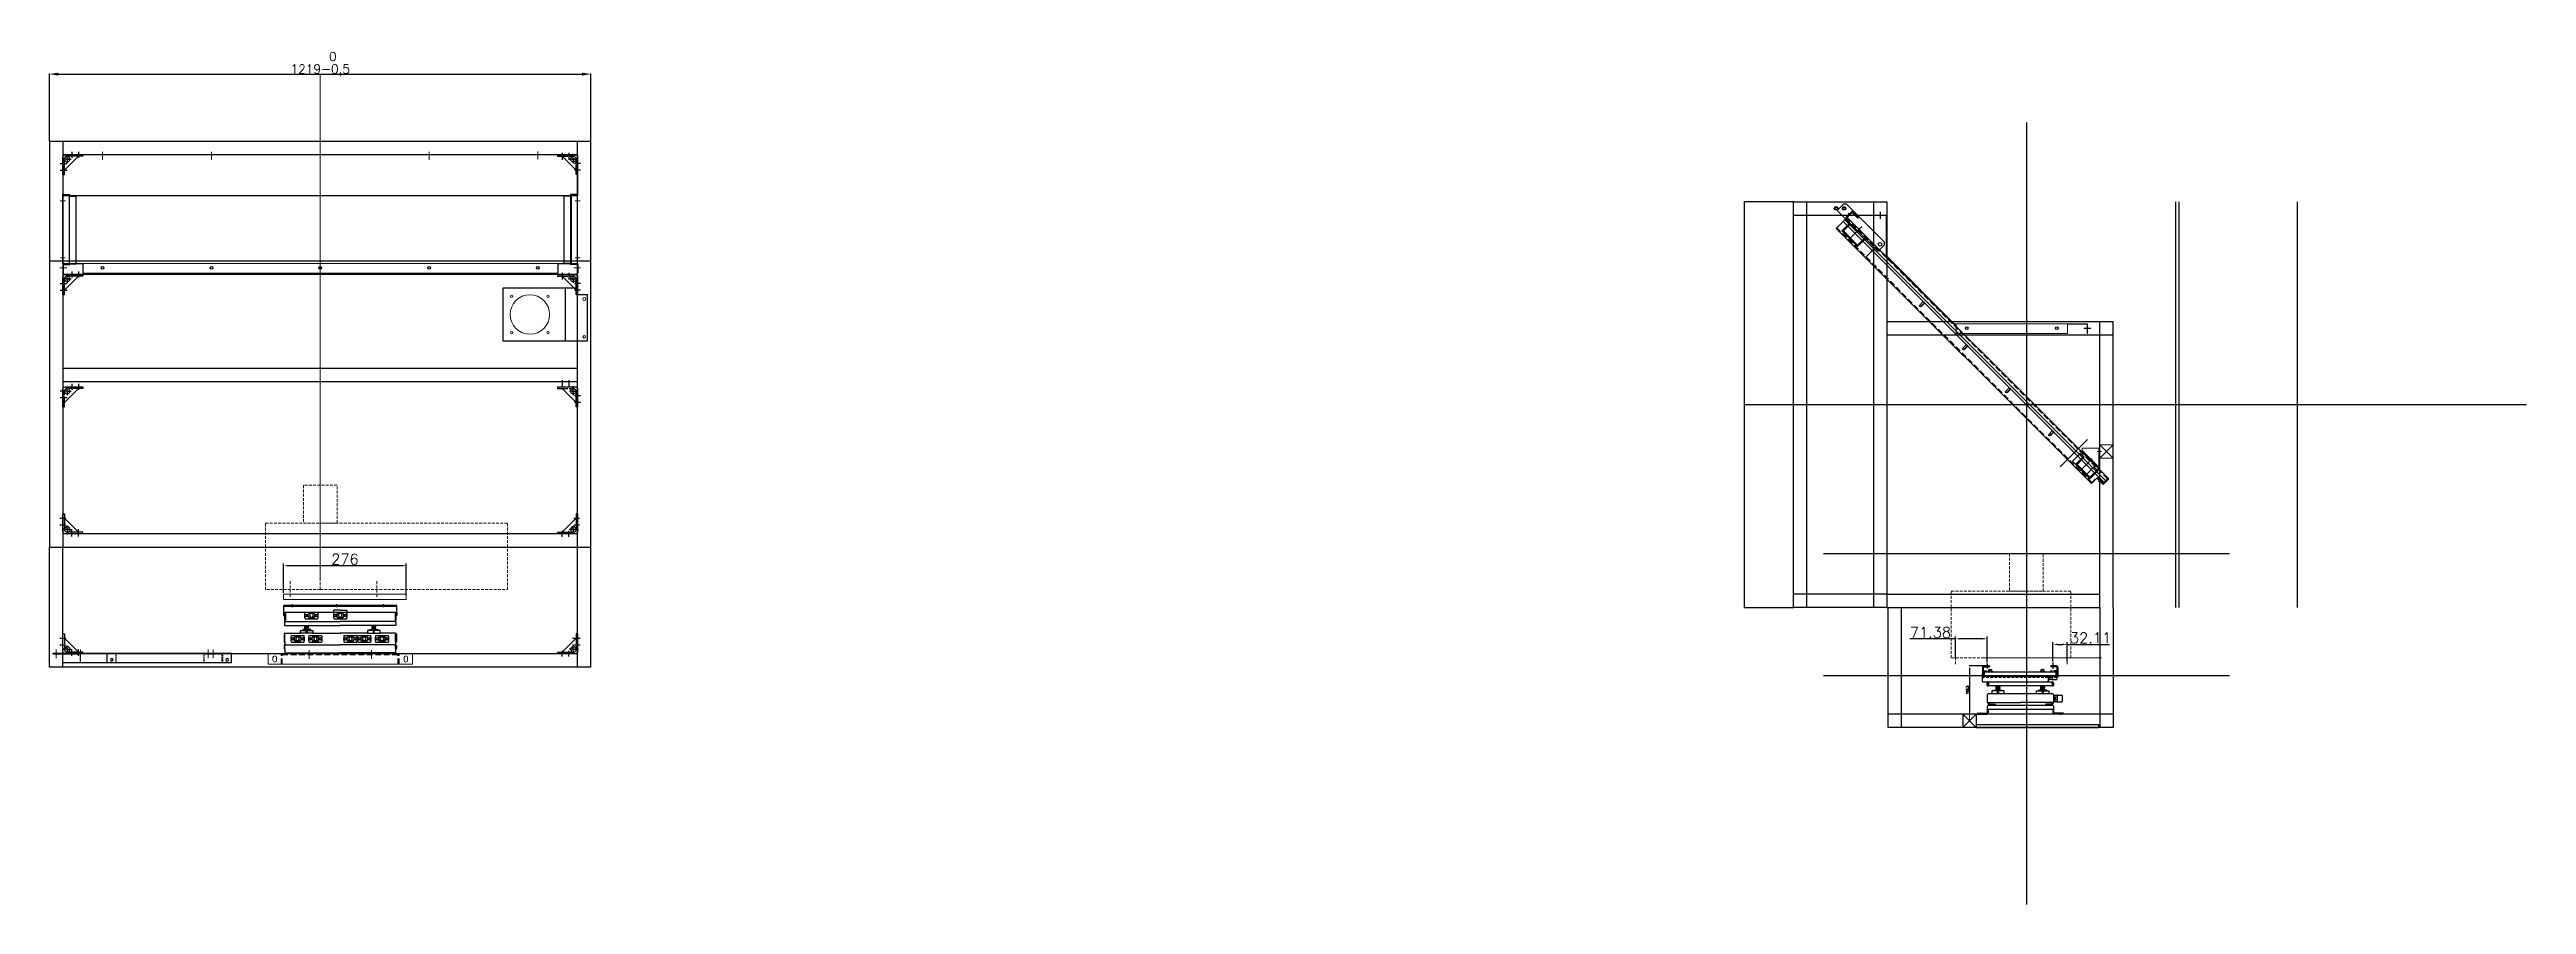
# Model space of a CAD drawing. Header units: millimetres. Extents: x -30327 to 34858, y 4015 to 75103.
# Drawn here: x -24106 to -18529, y 50143 to 52069 of the extents above; entities that cross this region are included whole.
import ezdxf

# ---------------------------------------------------------------- set-up
doc = ezdxf.new("R2010")
doc.units = ezdxf.units.MM
for name, pattern in [('ACAD_ISO02W100', [15, 12, -3]), ('CENTER2', [28.575, 19.05, -3.175, 3.175, -3.175]), ('DASHED2', [9.525, 6.35, -3.175]), ('HIDDEN', [9.525, 6.35, -3.175]), ('HIDDEN2', [4.7625, 3.175, -1.5875])]:
    doc.linetypes.add(name, pattern=pattern)
for name, color, linetype, lineweight in [('cen', 1, 'CENTER2', 9), ('dim', 2, 'Continuous', 9), ('HIDEN', 1, 'HIDDEN', 9)]:
    doc.layers.add(name, color=color, linetype=linetype, lineweight=lineweight)
for name, color, linetype in [('green', 3, 'ACAD_ISO02W100'), ('hidden', 3, 'HIDDEN2'), ('magenta', 6, 'Continuous'), ('print', 30, 'Continuous'), ('red', 1, 'CENTER2'), ('yellow', 2, 'Continuous')]:
    doc.layers.add(name, color=color, linetype=linetype)
doc.styles.get("Standard").update_dxf_attribs({"font": 'txt', "bigfont": 'gbcbig.shx'})
doc.dimstyles.new('1-4$0', dxfattribs={"dimscale": 4, "dimtxt": 6, "dimasz": 2.5, "dimexe": 1.25, "dimexo": 0.625, "dimtad": 1, "dimdsep": 46, "dimtxsty": 'Standard', "dimcen": 2.5, "dimadec": 0, "dimazin": 0, "dimtfac": 1, "dimtmove": 0, "dimatfit": 3, "dimfxl": 0, "dimarcsym": 0})
doc.dimstyles.new('ISO-25', dxfattribs={"dimtxt": 20, "dimasz": 20, "dimexe": 1.25, "dimexo": 0.625, "dimtad": 1, "dimtxsty": 'Standard', "dimcen": 2.5, "dimadec": 0, "dimazin": 0, "dimtfac": 1, "dimtmove": 0, "dimatfit": 3, "dimfxl": 0, "dimarcsym": 0})
doc.dimstyles.new('small', dxfattribs={"dimtxt": 5, "dimasz": 5, "dimexe": 1.25, "dimexo": 1, "dimgap": 2, "dimtad": 1, "dimtxsty": 'Standard', "dimcen": 2.5, "dimadec": 0, "dimazin": 0, "dimtfac": 1, "dimtmove": 0, "dimatfit": 3, "dimfxl": 0, "dimarcsym": 0})

msp = doc.modelspace()

# ---------------------------------------------------------------- blocks, each defined once
blk = doc.blocks.new('44444444')
for p, q in [((-17437.5, 7299.8), (-17434, 7299.8)), ((-17437.5, 7263.3), (-17431.7, 7269.1)), ((-17437.5, 7263.3), (-17431.7, 7269.1)), ((-17434, 7299.8), (-17434, 7289.8)), ((-17402.5, 7258.3), (-17434, 7289.8)), ((-17429, 7254.8), (-17423.2, 7260.6)), ((-17429, 7254.8), (-17423.2, 7260.6)), ((-17392.5, 7258.3), (-17402.5, 7258.3)), ((-17392.5, 7254.8), (-17392.5, 7258.3))]:
    blk.add_line(p, q)
for points in [[(-17392.5, 7254.8), (-17432.5, 7254.8, -0.414214), (-17437.5, 7259.8), (-17437.5, 7299.8)], [(-17397, 7254.8), (-17432.5, 7254.8, -0.414214), (-17437.5, 7259.8), (-17437.5, 7295.3)]]:
    blk.add_lwpolyline(points, format="xyb")
blk.add_lwpolyline([(-17397, 7258.3), (-17402.5, 7258.3)])
blk.add_circle((-17427.5, 7264.8), 1.75)
blk.add_circle((-17427.5, 7264.8), 1.75)
blk.add_arc((-17427.5, 7264.8), 6, 315, 135)
blk.add_arc((-17427.5, 7264.8), 6, 315, 135)
at = {"layer": 'green'}
for p, q in [((-17434, 7288.8), (-17434, 7262.3)), ((-17434, 7288.8), (-17434, 7262.3)), ((-17430, 7258.3), (-17434, 7262.3)), ((-17430, 7258.3), (-17434, 7262.3)), ((-17403.5, 7258.3), (-17430, 7258.3)), ((-17403.5, 7258.3), (-17430, 7258.3))]:
    blk.add_line(p, q, dxfattribs=at)
at = {"layer": 'red'}
for p, q in [((-17444.1, 7289.8), (-17430.7, 7289.8)), ((-17444.1, 7274.8), (-17430.7, 7274.8)), ((-17444.1, 7274.8), (-17430.7, 7274.8)), ((-17427.5, 7264.8), (-17436, 7264.8)), ((-17427.5, 7264.8), (-17436, 7264.8)), ((-17427.5, 7264.8), (-17427.5, 7273.7)), ((-17427.5, 7264.8), (-17427.5, 7273.7)), ((-17427.5, 7264.8), (-17419.1, 7264.8)), ((-17427.5, 7264.8), (-17427.5, 7253.2)), ((-17427.5, 7264.8), (-17419.1, 7264.8)), ((-17427.5, 7264.8), (-17427.5, 7253.2))]:
    blk.add_line(p, q, dxfattribs=at)
blk = doc.blocks.new('23123155')
for p, q in [((-15623.8, 7123.4), (-15878.8, 7123.4)), ((-15878.8, 7123.4), (-15878.8, 7110.4)), ((-15878.8, 7121.4), (-15623.8, 7121.4)), ((-15878.8, 7107.4), (-15878.8, 7105.4)), ((-15878.8, 7105.4), (-15878.8, 7100.9)), ((-15878.8, 7105.4), (-15876.8, 7105.4)), ((-15878.3, 7100.4), (-15877.3, 7100.4)), ((-15876.8, 7100.9), (-15876.8, 7108.4)), ((-15876.8, 7108.4), (-15874.8, 7108.4)), ((-15876.8, 7108.4), (-15766.8, 7108.4)), ((-15876.8, 7099.9), (-15876.8, 7089.4)), ((-15876.8, 7084.9), (-15876.8, 7078.9)), ((-15875.3, 7100.4), (-15876.3, 7100.4)), ((-15874.8, 7108.4), (-15874.8, 7099.9)), ((-15874.8, 7099.9), (-15874.8, 7089.4)), ((-15874.8, 7087.4), (-15751.3, 7087.4)), ((-15858.8, 7119.8), (-15858.8, 7126.1)), ((-15830.3, 7108.4), (-15802.3, 7108.4)), ((-15830.3, 7093.4), (-15802.3, 7093.4)), ((-15766.8, 7108.4), (-15735.8, 7108.4)), ((-15766.3, 7111.9), (-15766.3, 7108.9)), ((-15751.3, 7112.4), (-15765.8, 7112.4)), ((-15765.3, 7108.4), (-15737.3, 7108.4)), ((-15765.3, 7093.4), (-15737.3, 7093.4)), ((-15758.8, 7119.8), (-15758.8, 7126.1)), ((-15751.3, 7112.4), (-15736.8, 7112.4)), ((-15627.8, 7087.4), (-15751.3, 7087.4)), ((-15736.3, 7111.9), (-15736.3, 7108.9)), ((-15735.8, 7108.4), (-15625.8, 7108.4)), ((-15653.8, 7119.8), (-15653.8, 7126.1)), ((-15627.8, 7108.4), (-15627.8, 7099.9)), ((-15627.8, 7099.9), (-15627.8, 7089.4)), ((-15627.3, 7100.4), (-15626.3, 7100.4)), ((-15625.8, 7100.9), (-15625.8, 7108.4)), ((-15625.8, 7100.9), (-15625.8, 7108.4)), ((-15623.8, 7105.4), (-15625.8, 7105.4)), ((-15623.8, 7105.4), (-15625.8, 7105.4)), ((-15625.8, 7099.9), (-15625.8, 7089.4)), ((-15625.8, 7084.9), (-15625.8, 7078.9)), ((-15624.3, 7100.4), (-15625.3, 7100.4)), ((-15624.3, 7100.4), (-15625.3, 7100.4)), ((-15623.8, 7110.4), (-15623.8, 7123.4)), ((-15623.8, 7107.4), (-15623.8, 7105.4)), ((-15623.8, 7107.4), (-15623.8, 7105.4)), ((-15623.8, 7105.4), (-15623.8, 7100.9)), ((-15623.8, 7105.4), (-15623.8, 7100.9)), ((-15877.8, 7058.9), (-15877.8, 7041.4)), ((-15877.8, 7032.9), (-15877.8, 7026.4)), ((-15877.3, 7040.9), (-15876.3, 7040.9)), ((-15876.3, 7078.4), (-15751.3, 7078.4)), ((-15875.8, 7060.9), (-15840.8, 7060.9)), ((-15875.8, 7041.4), (-15875.8, 7058.9)), ((-15875.8, 7041.4), (-15875.8, 7035.4)), ((-15875.8, 7034.9), (-15751.3, 7034.9)), ((-15875.8, 7026.4), (-15875.8, 7032.9)), ((-15861.3, 7055.6), (-15833.3, 7055.6)), ((-15861.3, 7040.6), (-15833.3, 7040.6)), ((-15840.8, 7060.9), (-15840.8, 7066.9)), ((-15840.8, 7066.9), (-15812.8, 7066.9)), ((-15812.8, 7060.9), (-15840.8, 7060.9)), ((-15835.8, 7068.9), (-15835.8, 7066.9)), ((-15817.8, 7068.9), (-15835.8, 7068.9)), ((-15835.8, 7066.9), (-15817.8, 7066.9)), ((-15831.6, 7075.6), (-15822.1, 7077.4)), ((-15831.6, 7075.6), (-15822.1, 7077.4)), ((-15831.6, 7075.6), (-15830.8, 7076.1)), ((-15831.6, 7074.1), (-15822.1, 7075.9)), ((-15831.6, 7074.1), (-15822.1, 7075.9)), ((-15831.6, 7075.6), (-15830.8, 7075.5)), ((-15831.6, 7074.1), (-15830.8, 7074.6)), ((-15831.6, 7072.6), (-15822.1, 7074.4)), ((-15831.6, 7072.6), (-15822.1, 7074.4)), ((-15831.6, 7074.1), (-15830.8, 7074)), ((-15831.6, 7072.6), (-15830.8, 7073.1)), ((-15831.6, 7071.1), (-15822.1, 7072.9)), ((-15831.6, 7071.1), (-15822.1, 7072.9)), ((-15831.6, 7072.6), (-15830.8, 7072.5)), ((-15831.6, 7071.1), (-15830.8, 7071.6)), ((-15831.6, 7069.6), (-15822.1, 7071.4)), ((-15831.6, 7069.6), (-15822.1, 7071.4)), ((-15831.6, 7071.1), (-15830.8, 7071)), ((-15831.6, 7069.6), (-15830.8, 7070.1)), ((-15831.6, 7069.6), (-15830.8, 7069.5)), ((-15830.8, 7074.6), (-15830.8, 7078.4)), ((-15830.8, 7076.1), (-15822.8, 7077.6)), ((-15830.8, 7075.5), (-15822.8, 7076.9)), ((-15830.8, 7074.6), (-15822.8, 7076.1)), ((-15830.8, 7074), (-15822.8, 7075.4)), ((-15830.8, 7073.1), (-15822.8, 7074.6)), ((-15830.8, 7073.1), (-15830.8, 7074)), ((-15830.8, 7072.5), (-15822.8, 7073.9)), ((-15830.8, 7071.6), (-15822.8, 7073.1)), ((-15830.8, 7071.6), (-15830.8, 7072.5)), ((-15830.8, 7071), (-15822.8, 7072.4)), ((-15830.8, 7070.1), (-15822.8, 7071.6)), ((-15830.8, 7070.1), (-15830.8, 7071)), ((-15830.8, 7069.5), (-15822.8, 7070.9)), ((-15830.8, 7068.9), (-15830.8, 7069.5)), ((-15826.8, 7068.9), (-15830.8, 7068.9)), ((-15826.8, 7068.9), (-15822.8, 7068.9)), ((-15822.8, 7077.6), (-15822.8, 7078.4)), ((-15822.1, 7077.4), (-15822.8, 7077.6)), ((-15822.1, 7077.4), (-15822.8, 7076.9)), ((-15822.8, 7076.1), (-15822.8, 7076.9)), ((-15822.1, 7075.9), (-15822.8, 7076.1)), ((-15822.1, 7075.9), (-15822.8, 7075.4)), ((-15822.8, 7074.6), (-15822.8, 7075.4)), ((-15822.1, 7074.4), (-15822.8, 7074.6)), ((-15822.1, 7074.4), (-15822.8, 7073.9)), ((-15822.8, 7073.1), (-15822.8, 7073.9)), ((-15822.1, 7072.9), (-15822.8, 7073.1)), ((-15822.1, 7072.9), (-15822.8, 7072.4)), ((-15822.8, 7071.6), (-15822.8, 7072.4)), ((-15822.1, 7071.4), (-15822.8, 7071.6)), ((-15822.1, 7071.4), (-15822.8, 7070.9)), ((-15822.8, 7068.9), (-15822.8, 7070.9)), ((-15821.3, 7055.6), (-15793.3, 7055.6)), ((-15821.3, 7040.6), (-15793.3, 7040.6)), ((-15817.8, 7066.9), (-15817.8, 7068.9)), ((-15812.8, 7066.9), (-15812.8, 7060.9)), ((-15812.8, 7060.9), (-15751.3, 7060.9)), ((-15626.3, 7078.4), (-15751.3, 7078.4)), ((-15689.8, 7060.9), (-15751.3, 7060.9)), ((-15627.3, 7034.9), (-15751.3, 7034.9)), ((-15742.3, 7055.6), (-15714.3, 7055.6)), ((-15742.3, 7040.6), (-15714.3, 7040.6)), ((-15711.3, 7055.6), (-15683.3, 7055.6)), ((-15711.3, 7040.6), (-15683.3, 7040.6)), ((-15689.8, 7066.9), (-15689.8, 7060.9)), ((-15661.8, 7066.9), (-15689.8, 7066.9)), ((-15689.8, 7060.9), (-15661.8, 7060.9)), ((-15684.8, 7068.9), (-15666.8, 7068.9)), ((-15684.8, 7066.9), (-15684.8, 7068.9)), ((-15666.8, 7066.9), (-15684.8, 7066.9)), ((-15680.6, 7075.6), (-15671.1, 7077.4)), ((-15680.6, 7075.6), (-15671.1, 7077.4)), ((-15680.6, 7075.6), (-15679.8, 7076.1)), ((-15680.6, 7074.1), (-15671.1, 7075.9)), ((-15680.6, 7074.1), (-15671.1, 7075.9)), ((-15680.6, 7075.6), (-15679.8, 7075.5)), ((-15680.6, 7074.1), (-15679.8, 7074.6)), ((-15680.6, 7072.6), (-15671.1, 7074.4)), ((-15680.6, 7072.6), (-15671.1, 7074.4)), ((-15680.6, 7074.1), (-15679.8, 7074)), ((-15680.6, 7072.6), (-15679.8, 7073.1)), ((-15680.6, 7071.1), (-15671.1, 7072.9)), ((-15680.6, 7071.1), (-15671.1, 7072.9)), ((-15680.6, 7072.6), (-15679.8, 7072.5)), ((-15680.6, 7071.1), (-15679.8, 7071.6)), ((-15680.6, 7069.6), (-15671.1, 7071.4)), ((-15680.6, 7069.6), (-15671.1, 7071.4)), ((-15680.6, 7071.1), (-15679.8, 7071)), ((-15680.6, 7069.6), (-15679.8, 7070.1)), ((-15680.6, 7069.6), (-15679.8, 7069.5)), ((-15679.8, 7074.6), (-15679.8, 7078.4)), ((-15679.8, 7076.1), (-15671.8, 7077.6)), ((-15679.8, 7075.5), (-15671.8, 7076.9)), ((-15679.8, 7074.6), (-15671.8, 7076.1)), ((-15679.8, 7074), (-15671.8, 7075.4)), ((-15679.8, 7073.1), (-15671.8, 7074.6)), ((-15679.8, 7073.1), (-15679.8, 7074)), ((-15679.8, 7072.5), (-15671.8, 7073.9)), ((-15679.8, 7071.6), (-15671.8, 7073.1)), ((-15679.8, 7071.6), (-15679.8, 7072.5)), ((-15679.8, 7071), (-15671.8, 7072.4)), ((-15679.8, 7070.1), (-15671.8, 7071.6)), ((-15679.8, 7070.1), (-15679.8, 7071)), ((-15679.8, 7069.5), (-15671.8, 7070.9)), ((-15679.8, 7069.5), (-15679.8, 7068.9)), ((-15675.8, 7068.9), (-15679.8, 7068.9)), ((-15675.8, 7068.9), (-15671.8, 7068.9)), ((-15671.8, 7077.6), (-15671.8, 7078.4)), ((-15671.1, 7077.4), (-15671.8, 7077.6)), ((-15671.1, 7077.4), (-15671.8, 7076.9)), ((-15671.8, 7076.1), (-15671.8, 7076.9)), ((-15671.1, 7075.9), (-15671.8, 7076.1)), ((-15671.1, 7075.9), (-15671.8, 7075.4)), ((-15671.8, 7074.6), (-15671.8, 7075.4)), ((-15671.1, 7074.4), (-15671.8, 7074.6)), ((-15671.1, 7074.4), (-15671.8, 7073.9)), ((-15671.8, 7073.1), (-15671.8, 7073.9)), ((-15671.1, 7072.9), (-15671.8, 7073.1)), ((-15671.1, 7072.9), (-15671.8, 7072.4)), ((-15671.8, 7071.6), (-15671.8, 7072.4)), ((-15671.1, 7071.4), (-15671.8, 7071.6)), ((-15671.1, 7071.4), (-15671.8, 7070.9)), ((-15671.8, 7068.9), (-15671.8, 7070.9)), ((-15671.3, 7055.6), (-15643.3, 7055.6)), ((-15671.3, 7040.6), (-15643.3, 7040.6)), ((-15666.8, 7068.9), (-15666.8, 7066.9)), ((-15661.8, 7060.9), (-15661.8, 7066.9)), ((-15626.8, 7060.9), (-15661.8, 7060.9)), ((-15626.8, 7041.4), (-15626.8, 7058.9)), ((-15626.8, 7041.4), (-15626.8, 7035.4)), ((-15626.8, 7026.4), (-15626.8, 7032.9)), ((-15625.3, 7040.9), (-15626.3, 7040.9)), ((-15624.8, 7058.9), (-15624.8, 7041.4)), ((-15624.8, 7032.9), (-15624.8, 7026.4)), ((-15877.3, 7025.9), (-15876.3, 7025.9)), ((-15875.8, 7025.9), (-15875.8, 7015.4)), ((-15875.8, 7016.9), (-15751.3, 7016.9)), ((-15875.3, 7014.9), (-15751.3, 7014.9)), ((-15825.3, 7014.9), (-15825.3, 7016.9)), ((-15821.3, 7013.7), (-15821.3, 7018.5)), ((-15817.3, 7014.9), (-15817.3, 7016.9)), ((-15626.8, 7016.9), (-15751.3, 7016.9)), ((-15627.3, 7014.9), (-15751.3, 7014.9)), ((-15685.3, 7014.9), (-15685.3, 7016.9)), ((-15681.3, 7013.3), (-15681.3, 7019.6)), ((-15677.3, 7014.9), (-15677.3, 7016.9)), ((-15626.8, 7025.9), (-15626.8, 7015.4)), ((-15625.3, 7025.9), (-15626.3, 7025.9))]:
    blk.add_line(p, q)
for points in [[(-15828.7, 7102.4), (-15829.6, 7100.9), (-15828.7, 7099.4), (-15827, 7099.4), (-15826.1, 7100.9), (-15827, 7102.4)], [(-15818.6, 7104.9), (-15820.9, 7100.9), (-15818.6, 7096.9), (-15814, 7096.9), (-15811.7, 7100.9), (-15814, 7104.9)], [(-15805.7, 7102.4), (-15806.6, 7100.9), (-15805.7, 7099.4), (-15804, 7099.4), (-15803.1, 7100.9), (-15804, 7102.4)], [(-15763.7, 7102.4), (-15764.6, 7100.9), (-15763.7, 7099.4), (-15762, 7099.4), (-15761.1, 7100.9), (-15762, 7102.4)], [(-15753.6, 7104.9), (-15755.9, 7100.9), (-15753.6, 7096.9), (-15749, 7096.9), (-15746.7, 7100.9), (-15749, 7104.9)], [(-15740.7, 7102.4), (-15741.6, 7100.9), (-15740.7, 7099.4), (-15739, 7099.4), (-15738.1, 7100.9), (-15739, 7102.4)], [(-15859.7, 7049.6), (-15860.6, 7048.1), (-15859.7, 7046.6), (-15858, 7046.6), (-15857.1, 7048.1), (-15858, 7049.6)], [(-15849.6, 7052.1), (-15851.9, 7048.1), (-15849.6, 7044.1), (-15845, 7044.1), (-15842.7, 7048.1), (-15845, 7052.1)], [(-15836.7, 7049.6), (-15837.6, 7048.1), (-15836.7, 7046.6), (-15835, 7046.6), (-15834.1, 7048.1), (-15835, 7049.6)], [(-15819.7, 7049.6), (-15820.6, 7048.1), (-15819.7, 7046.6), (-15818, 7046.6), (-15817.1, 7048.1), (-15818, 7049.6)], [(-15809.6, 7052.1), (-15811.9, 7048.1), (-15809.6, 7044.1), (-15805, 7044.1), (-15802.7, 7048.1), (-15805, 7052.1)], [(-15796.7, 7049.6), (-15797.6, 7048.1), (-15796.7, 7046.6), (-15795, 7046.6), (-15794.1, 7048.1), (-15795, 7049.6)], [(-15740.7, 7049.6), (-15741.6, 7048.1), (-15740.7, 7046.6), (-15739, 7046.6), (-15738.1, 7048.1), (-15739, 7049.6)], [(-15730.6, 7052.1), (-15732.9, 7048.1), (-15730.6, 7044.1), (-15726, 7044.1), (-15723.7, 7048.1), (-15726, 7052.1)], [(-15717.7, 7049.6), (-15718.6, 7048.1), (-15717.7, 7046.6), (-15716, 7046.6), (-15715.1, 7048.1), (-15716, 7049.6)], [(-15709.7, 7049.6), (-15710.6, 7048.1), (-15709.7, 7046.6), (-15708, 7046.6), (-15707.1, 7048.1), (-15708, 7049.6)], [(-15699.6, 7052.1), (-15701.9, 7048.1), (-15699.6, 7044.1), (-15695, 7044.1), (-15692.7, 7048.1), (-15695, 7052.1)], [(-15686.7, 7049.6), (-15687.6, 7048.1), (-15686.7, 7046.6), (-15685, 7046.6), (-15684.1, 7048.1), (-15685, 7049.6)], [(-15669.7, 7049.6), (-15670.6, 7048.1), (-15669.7, 7046.6), (-15668, 7046.6), (-15667.1, 7048.1), (-15668, 7049.6)], [(-15659.6, 7052.1), (-15661.9, 7048.1), (-15659.6, 7044.1), (-15655, 7044.1), (-15652.7, 7048.1), (-15655, 7052.1)], [(-15646.7, 7049.6), (-15647.6, 7048.1), (-15646.7, 7046.6), (-15645, 7046.6), (-15644.1, 7048.1), (-15645, 7049.6)]]:
    blk.add_lwpolyline(points, close=True)
for centre, radius in [((-15827.8, 7100.9), 3), ((-15816.3, 7100.9), 7.5), ((-15816.3, 7100.9), 7.23), ((-15804.8, 7100.9), 3), ((-15762.8, 7100.9), 3), ((-15751.3, 7100.9), 7.5), ((-15751.3, 7100.9), 7.23), ((-15739.8, 7100.9), 3), ((-15858.8, 7048.1), 3), ((-15847.3, 7048.1), 7.5), ((-15847.3, 7048.1), 7.23), ((-15835.8, 7048.1), 3), ((-15826.8, 7063.9), 1.36), ((-15818.8, 7048.1), 3), ((-15807.3, 7048.1), 7.5), ((-15807.3, 7048.1), 7.23), ((-15795.8, 7048.1), 3), ((-15739.8, 7048.1), 3), ((-15728.3, 7048.1), 7.5), ((-15728.3, 7048.1), 7.23), ((-15716.8, 7048.1), 3), ((-15708.8, 7048.1), 3), ((-15697.3, 7048.1), 7.5), ((-15697.3, 7048.1), 7.23), ((-15685.8, 7048.1), 3), ((-15675.8, 7063.9), 1.36), ((-15668.8, 7048.1), 3), ((-15657.3, 7048.1), 7.5), ((-15657.3, 7048.1), 7.23), ((-15645.8, 7048.1), 3)]:
    blk.add_circle(centre, radius)
for centre, radius, start, end in [((-15876.8, 7110.4), 2, 180, 221.7187), ((-15875.8, 7107.4), 3, 146.1962, 180), ((-15878.3, 7100.9), 0.5, 180, 270), ((-15877.3, 7100.9), 0.5, 270, 0), ((-15876.3, 7099.9), 0.5, 90, 180), ((-15874.8, 7089.4), 2, 180, 270), ((-15876.3, 7084.9), 0.5, 101.537, 180), ((-15876.8, 7087.4), 2, 281.537, 0), ((-15875.3, 7099.9), 0.5, 0, 90), ((-15766.8, 7108.9), 0.5, 270, 0), ((-15765.8, 7111.9), 0.5, 90, 180), ((-15736.8, 7111.9), 0.5, 0, 90), ((-15735.8, 7108.9), 0.5, 180, 270), ((-15627.3, 7099.9), 0.5, 90, 180), ((-15627.8, 7089.4), 2, 270, 0), ((-15625.8, 7087.4), 2, 180, 258.463), ((-15626.3, 7099.9), 0.5, 0, 90), ((-15626.3, 7084.9), 0.5, 0, 78.463), ((-15625.3, 7100.9), 0.5, 180, 270), ((-15625.3, 7100.9), 0.5, 180, 270), ((-15625.8, 7110.4), 2, 318.2813, 0), ((-15626.8, 7107.4), 3, 0, 33.8038), ((-15624.3, 7100.9), 0.5, 270, 0), ((-15624.3, 7100.9), 0.5, 270, 0), ((-15875.8, 7058.9), 2, 90, 180), ((-15877.3, 7041.4), 0.5, 180, 270), ((-15875.8, 7032.9), 2, 90, 180), ((-15876.3, 7078.9), 0.5, 180, 270), ((-15876.3, 7041.4), 0.5, 270, 0), ((-15875.3, 7035.4), 0.5, 180, 270), ((-15627.3, 7035.4), 0.5, 270, 0), ((-15626.8, 7058.9), 2, 0, 90), ((-15626.3, 7041.4), 0.5, 180, 270), ((-15626.8, 7032.9), 2, 0, 90), ((-15626.3, 7078.9), 0.5, 270, 0), ((-15625.3, 7041.4), 0.5, 270, 0), ((-15877.3, 7026.4), 0.5, 180, 270), ((-15876.3, 7026.4), 0.5, 270, 0), ((-15875.3, 7015.4), 0.5, 180, 270), ((-15627.3, 7015.4), 0.5, 270, 0), ((-15626.3, 7026.4), 0.5, 180, 270), ((-15625.3, 7026.4), 0.5, 270, 0)]:
    blk.add_arc(centre, radius, start, end)
for centre, start_param, end_param in [((-15830.3, 7100.9), 0, 3.141593), ((-15802.3, 7100.9), 3.141593, 6.283185), ((-15765.3, 7100.9), 0, 3.141593), ((-15737.3, 7100.9), 3.141593, 6.283185), ((-15861.3, 7048.1), 0, 3.141593), ((-15833.3, 7048.1), 3.141593, 6.283185), ((-15821.3, 7048.1), 0, 3.141593), ((-15793.3, 7048.1), 3.141593, 6.283185), ((-15742.3, 7048.1), 0, 3.141593), ((-15714.3, 7048.1), 3.141593, 6.283185), ((-15711.3, 7048.1), 0, 3.141593), ((-15683.3, 7048.1), 3.141593, 6.283185), ((-15671.3, 7048.1), 0, 3.141593), ((-15643.3, 7048.1), 3.141593, 6.283185)]:
    blk.add_ellipse(centre, major_axis=(0, 7.5), ratio=0.2, start_param=start_param, end_param=end_param)
blk = doc.blocks.new('JTHHYEGTD')
for p, q in [((6645.5, 12177.1), (6243.5, 12177.1)), ((6243.5, 12177.1), (6243.5, 12175.6)), ((6243.5, 12155.1), (6243.5, 12175.6)), ((6523.5, 12155.1), (6523.5, 12177.1)), ((6645.5, 12175.6), (6583.5, 12175.6)), ((6623.5, 12155.1), (6623.5, 12175.6)), ((6645.5, 12175.6), (6645.5, 12177.1)), ((6243.5, 12155.1), (6623.5, 12155.1))]:
    blk.add_line(p, q)
for centre in [(6253.5, 12162.1), (6513.5, 12162.1)]:
    blk.add_circle(centre, 3)
at = {"layer": 'cen'}
for p, q in [((6285, 12165.7), (6285, 12186.5)), ((6296.5, 12165.7), (6296.5, 12186.5)), ((6583.5, 12165.7), (6583.5, 12186.5)), ((6638.5, 12165.7), (6638.5, 12186.5))]:
    blk.add_line(p, q, dxfattribs=at)
at = {"layer": 'hidden'}
for p, q in [((6263.5, 12155.1), (6263.5, 12177.1)), ((6265, 12155.1), (6265, 12177.1)), ((6305, 12175.6), (6265, 12175.6)), ((6305, 12155.1), (6305, 12175.6)), ((6305, 12175.6), (6583.5, 12175.6)), ((6503.5, 12155.1), (6503.5, 12177.1)), ((6583.5, 12155.1), (6583.5, 12177.1))]:
    blk.add_line(p, q, dxfattribs=at)
blk = doc.blocks.new('hrhrgw')
for p, q in [((6452.2, 9534.6), (6452.2, 9654.6)), ((6452.2, 9654.6), (6617.2, 9654.6)), ((6592.2, 9534.6), (6592.2, 9654.6)), ((6617.2, 9639.6), (6617.2, 9654.6)), ((6617.2, 9639.6), (6642.2, 9639.6)), ((6642.2, 9534.6), (6642.2, 9639.6)), ((6642.2, 9534.6), (6452.2, 9534.6))]:
    blk.add_line(p, q)
at = {"lineweight": 9}
for centre, radius in [((6512.2, 9594.6), 44.5), ((6471.2, 9635.6), 2.5), ((6553.2, 9635.6), 2.5), ((6634.7, 9629.6), 3.5), ((6471.2, 9553.6), 2.5), ((6553.2, 9553.6), 2.5), ((6634.7, 9544.6), 2.91)]:
    blk.add_circle(centre, radius, dxfattribs=at)
blk = doc.blocks.new('9786575')
for p, q in [((-17098.1, 8558.9), (-17098.1, 8714.9)), ((-17098.1, 8714.9), (-17082.1, 8714.9)), ((-17083.1, 8711.5), (-17083.1, 8714.9)), ((-17083.1, 8711.6), (-17068.1, 8711.6)), ((-17083.1, 8558.9), (-17083.1, 8711.5)), ((-17082.1, 8711.6), (-17082.1, 8714.9)), ((-17068.1, 8558.9), (-17068.1, 8711.6)), ((-17098.1, 8558.9), (-17068.1, 8558.9)), ((-17098.1, 8558.9), (-17083.1, 8558.9)), ((-17098.1, 8558.9), (-17098.1, 8537.9)), ((-17097.1, 8557.9), (-17082.1, 8557.9)), ((-17097.1, 8557.9), (-17097.1, 8537.9)), ((-17083.1, 8559.6), (-17068.1, 8559.6)), ((-17082.1, 8557.9), (-17082.1, 8558.9))]:
    blk.add_line(p, q)
at = {"layer": 'cen'}
for p, q in [((-17103.9, 8700.9), (-17092.4, 8700.9)), ((-17103.7, 8572.9), (-17092.6, 8572.9))]:
    blk.add_line(p, q, dxfattribs=at)
blk = doc.blocks.new('35432423')
at = {"color": 7, "linetype": 'Continuous', "lineweight": 15}
for p, q in [((-15925.7, 8735), (-17084.7, 8735)), ((-17084.7, 8735), (-17084.7, 8733.2)), ((-17084.7, 8733.2), (-17084.7, 8642)), ((-15925.7, 8735), (-15925.7, 8733.2)), ((-15925.7, 8733.2), (-15925.7, 8642)), ((-17084.7, 8642.8), (-17084.7, 8642.5)), ((-15925.7, 8642.8), (-17084.7, 8642.8)), ((-17070.7, 8642.5), (-17084.7, 8642.5)), ((-17084.7, 8642), (-17084.7, 8642.5)), ((-17070.7, 8642), (-17084.7, 8642)), ((-17070.7, 8642.3), (-17070.7, 8642.5)), ((-15939.7, 8642.3), (-17070.7, 8642.3)), ((-17070.7, 8490), (-17070.7, 8642.3)), ((-15939.7, 8642.5), (-15925.7, 8642.5)), ((-15939.7, 8642.5), (-15939.7, 8642.3)), ((-15939.7, 8642.3), (-15939.7, 8490)), ((-15939.7, 8642), (-15925.7, 8642)), ((-15925.7, 8642.8), (-15925.7, 8642.5)), ((-15925.7, 8642), (-15925.7, 8642.5)), ((-17084.7, 8489), (-17084.7, 8490)), ((-15925.7, 8490), (-17084.7, 8490)), ((-17039.7, 8489), (-17084.7, 8489)), ((-15925.7, 8489), (-15970.7, 8489)), ((-15925.7, 8490), (-15925.7, 8489)), ((-17083.7, 8468), (-17084.7, 8468)), ((-17084.7, 8468), (-17083.7, 8468)), ((-15970.7, 8468), (-17039.7, 8468)), ((-15925.7, 8468), (-15926.7, 8468))]:
    blk.add_line(p, q, dxfattribs=at)
for p, q in [((-17084.7, 8489), (-17084.7, 8468)), ((-17083.7, 8489), (-17083.7, 8468)), ((-17039.7, 8490), (-17039.7, 8468)), ((-15970.7, 8490), (-15970.7, 8468)), ((-15926.7, 8489), (-15926.7, 8468)), ((-15925.7, 8489), (-15925.7, 8468))]:
    blk.add_line(p, q)
for centre in [(-16995.2, 8480), (-16750.2, 8480), (-16505.2, 8480), (-16260.2, 8480), (-16015.2, 8480)]:
    blk.add_circle(centre, 3)
at = {"layer": 'cen'}
for p, q in [((-16995.2, 8741.2), (-16995.2, 8723.1)), ((-16750.2, 8741.2), (-16750.2, 8723.1)), ((-16505.2, 8741.2), (-16505.2, 8723.1)), ((-16260.2, 8741.2), (-16260.2, 8723.1)), ((-16015.2, 8742.2), (-16015.2, 8724.1)), ((-17091.4, 8480), (-17076.1, 8480)), ((-15919.1, 8480), (-15934.4, 8480))]:
    blk.add_line(p, q, dxfattribs=at)
blk = doc.blocks.new('*D1510')
at = {"layer": 'Defpoints', "color": 0}
for p in [(-22886.8, 52013.3), (-24105.8, 51861.9), (-22886.8, 51861.9)]:
    blk.add_point(p, dxfattribs=at)
at = {"layer": 'dim', "color": 0, "lineweight": -2}
for p, q in [((-24105.8, 51862.5), (-24105.8, 52014.6)), ((-24085.8, 52013.3), (-22906.8, 52013.3)), ((-22886.8, 51862.5), (-22886.8, 52014.6))]:
    blk.add_line(p, q, dxfattribs=at)
at = {"layer": 'dim', "color": 0}
for points in [[(-24085.8, 52016.6), (-24085.8, 52010), (-24105.8, 52013.3)], [(-22906.8, 52016.6), (-22906.8, 52010), (-22886.8, 52013.3)]]:
    blk.add_solid(points, dxfattribs=at)
at = {"layer": 'dim', "color": 0, "insert": (-23496.3, 52038.9), "char_height": 20, "attachment_point": 5}
blk.add_mtext('1219\\S 0^ -0,5;', dxfattribs=at)
blk = doc.blocks.new('111')
for p, q in [((4164.9, 14180.1), (4164.9, 14137.8)), ((4164.9, 14180.1), (4204.9, 14180.1)), ((4167.4, 14180.1), (4167.4, 14137.8)), ((4204.9, 14174.1), (4168.2, 14137.5)), ((4204.9, 14170.6), (4170, 14135.7)), ((4204.9, 14170.6), (4203.1, 14172.4)), ((4204.9, 14180.1), (4204.9, 14174.1))]:
    blk.add_line(p, q)
for radius in [3, 0.5]:
    blk.add_arc((4167.9, 14137.8), radius, 180, 315)
at = {"layer": 'cen'}
for p, q in [((4161.1, 14172.1), (4171.3, 14172.1)), ((4182.6, 14155.3), (4187.9, 14150))]:
    blk.add_line(p, q, dxfattribs=at)
at = {"layer": 'hidden'}
for p, q in [((4179.7, 14149), (4181.5, 14147.2)), ((4188.9, 14158.2), (4190.7, 14156.4))]:
    blk.add_line(p, q, dxfattribs=at)
blk = doc.blocks.new('*D47')
at = {"layer": 'Defpoints', "color": 0, "transparency": 16777216}
for p in [(-16900.3, 4458.9), (-16861.2, 4458.9), (-16876.5, 4350.4)]:
    blk.add_point(p, dxfattribs=at)
at = {"layer": 'dim', "color": 0, "lineweight": -2, "transparency": 16777216}
for p, q in [((-16862.2, 4458.9), (-16901.6, 4458.9)), ((-16900.3, 4355.4), (-16900.3, 4453.9)), ((-16877.5, 4350.4), (-16901.6, 4350.4))]:
    blk.add_line(p, q, dxfattribs=at)
at = {"layer": 'dim', "color": 0, "transparency": 16777216}
for points in [[(-16901.1, 4453.9), (-16899.5, 4453.9), (-16900.3, 4458.9)], [(-16901.1, 4355.4), (-16899.5, 4355.4), (-16900.3, 4350.4)]]:
    blk.add_solid(points, dxfattribs=at)
at = {"layer": 'dim', "color": 0, "lineweight": 9, "transparency": 16777216, "insert": (-16905.2, 4404.6), "char_height": 5, "attachment_point": 5, "rotation": 90}
blk.add_mtext('108,5', dxfattribs=at)
blk = doc.blocks.new('6334231231')
at = {"layer": 'dim'}
for p, q in [((-17084.7, 8346.4), (-17106.7, 8346.4)), ((-17106.7, 8346.4), (-17106.7, 8345.4)), ((-17106.7, 8345.4), (-17085.7, 8345.4)), ((-17085.7, 8345.4), (-17085.7, 8253.1)), ((-17084.7, 8346.4), (-17084.7, 8253.5)), ((-17084.7, 8253.5), (-16932.7, 8101.4)), ((-17085.7, 8253.1), (-16933.1, 8100.4)), ((-16933.1, 8100.4), (-16928.8, 8100.4)), ((-16632.7, 8101.4), (-16932.7, 8101.4)), ((-16928.8, 8101.4), (-16928.8, 8079.4)), ((-16677.8, 8079.4), (-16677.8, 8100.4)), ((-16677.8, 8100.4), (-16633.8, 8100.4)), ((-16633.8, 8100.4), (-16633.8, 8079.4)), ((-16632.7, 8079.4), (-16632.7, 8101.4)), ((-16928.8, 8079.4), (-16677.8, 8079.4)), ((-16633.8, 8079.4), (-16632.7, 8079.4))]:
    blk.add_line(p, q, dxfattribs=at)
at = {"layer": 'red'}
for p, q in [((-17099.7, 8353.6), (-17099.7, 8337.6)), ((-16641.3, 8091.4), (-16625.3, 8091.4))]:
    blk.add_line(p, q, dxfattribs=at)
at = {"layer": 'yellow'}
for centre in [(-16904.8, 8091.4), (-16701.8, 8091.4)]:
    blk.add_circle(centre, 3, dxfattribs=at)
blk = doc.blocks.new('grsh')
for p, q in [((-2046.6, 19615.6), (-2037.6, 19615.6)), ((-2046.6, 19610.6), (-2037.6, 19610.6))]:
    blk.add_line(p, q)
for centre, start, end in [((-2046.6, 19613.1), 90, 270), ((-2037.6, 19613.1), 270, 90)]:
    blk.add_arc(centre, 2.5, start, end)
blk = doc.blocks.new('GRWGRE')
for p, q in [((14628.7, 54017), (14628.7, 53204.5)), ((14628.7, 54017), (14647.7, 54017)), ((14633.7, 54007.1), (14633.7, 53951.3)), ((14658.7, 54007.1), (14633.7, 54007.1)), ((14636.2, 54004.8), (14636.2, 53963.8)), ((14658.7, 54004.8), (14636.2, 54004.8)), ((14658.7, 53994.6), (14636.2, 53994.6)), ((14645.7, 54037.4), (14645.7, 54019.4)), ((14645.7, 54037.4), (14663.7, 54037.4)), ((14645.7, 54037.4), (14663.7, 54037.4)), ((14645.7, 54019.4), (14647.7, 54019.4)), ((14647.7, 54035.4), (14647.7, 54017)), ((14647.7, 54035.4), (14661.7, 54035.4)), ((14658.7, 54007.1), (14658.7, 53994.6)), ((14663.7, 54037.4), (14663.7, 53204.5)), ((14658.7, 53961.5), (14633.7, 53961.5)), ((14658.7, 53951.3), (14633.7, 53951.3)), ((14658.7, 53963.8), (14636.2, 53963.8)), ((14658.7, 53963.8), (14658.7, 53951.3)), ((14628.7, 53297.1), (14663.7, 53297.1)), ((14633.7, 53267.5), (14658.7, 53267.5)), ((14633.7, 53267.5), (14633.7, 53217.5)), ((14636.2, 53265), (14658.7, 53265)), ((14636.2, 53265), (14636.2, 53220)), ((14658.7, 53265), (14658.7, 53267.5)), ((14628.7, 53204.5), (14663.7, 53204.5)), ((14633.7, 53217.5), (14658.7, 53217.5)), ((14636.2, 53220), (14658.7, 53220)), ((14658.7, 53217.5), (14658.7, 53220)), ((14661.7, 53202.5), (14681.7, 53202.5)), ((14663.7, 53204.5), (14679.7, 53204.5)), ((14679.7, 53204.5), (14679.7, 53222.5)), ((14681.7, 53222.5), (14679.7, 53222.5)), ((14681.7, 53202.5), (14681.7, 53222.5))]:
    blk.add_line(p, q)
at = {"extrusion": (-3.26773e-13, -0.406737, 0.913545)}
for p, q in [((14639.7, 53874.7, 1), (14648.7, 53874.7, 1)), ((14639.7, 53737.6, 1), (14648.7, 53737.6, 1)), ((14639.7, 53600.5, 1), (14648.7, 53600.5, 1)), ((14639.7, 53463.4, 1), (14648.7, 53463.4, 1))]:
    blk.add_line(p, q, dxfattribs=at)
for centre, start, end in [((14639.7, 49214.9, -21911.9), 90, 169.7671), ((14648.7, 49214.9, -21911.9), 10.2329, 90), ((14639.7, 49089.7, -21856.1), 90, 169.7671), ((14648.7, 49089.7, -21856.1), 10.2329, 90), ((14639.7, 48964.4, -21800.4), 90, 169.7671), ((14648.7, 48964.4, -21800.4), 10.2329, 90), ((14639.7, 48839.2, -21744.6), 90, 169.7671), ((14648.7, 48839.2, -21744.6), 10.2329, 90)]:
    blk.add_arc(centre, 2.5, start, end, dxfattribs=at)
at = {"layer": 'cen', "ltscale": 4}
blk.add_line((14651.5, 54025.4), (14642.9, 54025.4), dxfattribs=at)
at = {"layer": 'cen'}
for p, q in [((14630.7, 53979.2), (14639.5, 53979.2)), ((14630.7, 53242.5), (14639.5, 53242.5)), ((14671.7, 53199.3), (14671.7, 53207.9))]:
    blk.add_line(p, q, dxfattribs=at)
at = {"layer": 'hidden', "ltscale": 4}
for p, q in [((14628.7, 54016.1), (14647.7, 54016.1)), ((14628.7, 54012.1), (14630.7, 54012.1)), ((14630.7, 54016.1), (14630.7, 53204.5)), ((14633.7, 53983.2), (14636.2, 53983.2)), ((14647.7, 54027.4), (14645.7, 54027.4)), ((14647.7, 54026.9), (14645.7, 54026.9)), ((14647.7, 54023.9), (14645.7, 54023.9)), ((14647.7, 54023.4), (14645.7, 54023.4)), ((14661.7, 54035.4), (14661.7, 53202.5)), ((14633.7, 53975.2), (14636.2, 53975.2)), ((14633.7, 53246.5), (14636.2, 53246.5)), ((14633.7, 53238.5), (14636.2, 53238.5)), ((14669.7, 53204.5), (14669.7, 53202.5)), ((14670.2, 53204.5), (14670.2, 53202.5)), ((14673.2, 53204.5), (14673.2, 53202.5)), ((14673.7, 53204.5), (14673.7, 53202.5))]:
    blk.add_line(p, q, dxfattribs=at)
at = {"extrusion": (-3.26718e-13, -0.406737, 0.913545)}
for p in [(16686.3, 29602.6, -21912.2), (16686.3, 29477.3, -21856.5), (16686.3, 29352.1, -21800.7), (16686.3, 29226.8, -21744.9)]:
    blk.add_blockref('grsh', p, dxfattribs=at)
blk = doc.blocks.new('GHSGSE')
at = {"layer": 'HIDEN'}
for p, q in [((-23610.1, 52812.3), (-23610.1, 52774)), ((-23415.1, 52812.3), (-23415.1, 52774))]:
    blk.add_line(p, q, dxfattribs=at)
for points in [[(-23580.5, 52943.6), (-23504.7, 52943.6), (-23504.7, 53028.5), (-23580.5, 53028.5)], [(-23665.6, 52943.6), (-23542.6, 52943.6), (-23542.6, 52793.5), (-23665.6, 52793.5)], [(-23542.6, 52793.5), (-23121.1, 52793.5), (-23121.1, 52943.6), (-23542.6, 52943.6)]]:
    blk.add_lwpolyline(points, close=True, dxfattribs=at)
blk = doc.blocks.new('GRAEGARE')
at = {"layer": 'HIDEN'}
for p, q in [((-21955.1, 52771.1), (-21955.1, 52799.5)), ((-21703.6, 52771.1), (-21703.6, 52799.5))]:
    blk.add_line(p, q, dxfattribs=at)
for points in [[(-21825.2, 52935.4), (-21901, 52935.4), (-21901, 53020.3), (-21825.2, 53020.3)], [(-21863.1, 52785.3), (-21963.1, 52785.3), (-21963.1, 52935.4), (-21863.1, 52935.4)], [(-21694.1, 52935.4), (-21863.1, 52935.4), (-21863.1, 52785.3), (-21694.1, 52785.3)]]:
    blk.add_lwpolyline(points, close=True, dxfattribs=at)
blk = doc.blocks.new('*D1541')
at = {"layer": 'Defpoints', "color": 0}
for p in [(-23302.8, 50906.3), (-23578.8, 50842.3), (-23302.8, 50836.2)]:
    blk.add_point(p, dxfattribs=at)
at = {"layer": 'dim', "color": 0, "lineweight": -2}
for p, q in [((-23578.8, 50844.8), (-23578.8, 50911.3)), ((-23568.8, 50906.3), (-23312.8, 50906.3)), ((-23302.8, 50838.7), (-23302.8, 50911.3))]:
    blk.add_line(p, q, dxfattribs=at)
at = {"layer": 'dim', "color": 0}
for points in [[(-23568.8, 50907.9), (-23568.8, 50904.6), (-23578.8, 50906.3)], [(-23312.8, 50907.9), (-23312.8, 50904.6), (-23302.8, 50906.3)]]:
    blk.add_solid(points, dxfattribs=at)
at = {"layer": 'dim', "color": 0, "insert": (-23440.8, 50920.8), "char_height": 24, "attachment_point": 5}
blk.add_mtext('276', dxfattribs=at)
blk = doc.blocks.new('*D1581')
at = {"layer": 'Defpoints', "color": 0}
for p in [(-19814.6, 50741.5), (-19814.6, 50698.3), (-19743.2, 50685.8)]:
    blk.add_point(p, dxfattribs=at)
at = {"layer": 'dim', "color": 0, "lineweight": -2}
for p, q in [((-19814.6, 50741.5), (-19917.6, 50741.5)), ((-19814.6, 50700.8), (-19814.6, 50746.5)), ((-19753.2, 50741.5), (-19804.6, 50741.5)), ((-19743.2, 50688.3), (-19743.2, 50746.5))]:
    blk.add_line(p, q, dxfattribs=at)
at = {"layer": 'dim', "color": 0}
for points in [[(-19804.6, 50743.1), (-19804.6, 50739.8), (-19814.6, 50741.5)], [(-19753.2, 50743.1), (-19753.2, 50739.8), (-19743.2, 50741.5)]]:
    blk.add_solid(points, dxfattribs=at)
at = {"layer": 'dim', "color": 0, "insert": (-19871.1, 50756), "char_height": 24, "attachment_point": 5}
blk.add_mtext('71.38', dxfattribs=at)
blk = doc.blocks.new('*D1582')
at = {"layer": 'Defpoints', "color": 0}
for p in [(-19563.1, 50728.9), (-19595.2, 50687.8), (-19563.1, 50687.8)]:
    blk.add_point(p, dxfattribs=at)
at = {"layer": 'dim', "color": 0, "lineweight": -2}
for p, q in [((-19595.2, 50690.3), (-19595.2, 50733.9)), ((-19585.2, 50728.9), (-19573.1, 50728.9)), ((-19563.1, 50690.3), (-19563.1, 50733.9)), ((-19563.1, 50728.9), (-19468.1, 50728.9))]:
    blk.add_line(p, q, dxfattribs=at)
at = {"layer": 'dim', "color": 0}
for points in [[(-19585.2, 50730.6), (-19585.2, 50727.3), (-19595.2, 50728.9)], [(-19573.1, 50730.6), (-19573.1, 50727.3), (-19563.1, 50728.9)]]:
    blk.add_solid(points, dxfattribs=at)
at = {"layer": 'dim', "color": 0, "insert": (-19510.6, 50743.4), "char_height": 24, "attachment_point": 5}
blk.add_mtext('32.11', dxfattribs=at)
blk = doc.blocks.new('GARGFA')
for p, q in [((-24594.3, 53434.9), (-24269.3, 53434.9)), ((-24594.3, 53434.9), (-24594.3, 53410.9)), ((-24583.3, 53419.9), (-24583.3, 53425.9)), ((-24575.3, 53419.9), (-24575.3, 53425.9)), ((-24288.3, 53419.9), (-24288.3, 53425.9)), ((-24280.3, 53419.9), (-24280.3, 53425.9)), ((-24269.3, 53434.9), (-24269.3, 53410.9)), ((-24594.3, 53410.9), (-24269.3, 53410.9))]:
    blk.add_line(p, q)
for centre, start, end in [((-24579.3, 53425.9), 0, 180), ((-24284.3, 53425.9), 0, 180), ((-24579.3, 53419.9), 180, 0), ((-24284.3, 53419.9), 180, 0)]:
    blk.add_arc(centre, 4, start, end)
at = {"layer": 'cen'}
for p, q in [((-24501.8, 53423.5), (-24501.8, 53444.4)), ((-24361.8, 53423.5), (-24361.8, 53444.4))]:
    blk.add_line(p, q, dxfattribs=at)
at = {"layer": 'hidden', "ltscale": 4}
for p, q in [((-24564.3, 53410.9), (-24564.3, 53434.9)), ((-24562.3, 53432.9), (-24301.3, 53432.9)), ((-24562.3, 53410.9), (-24562.3, 53432.9)), ((-24301.3, 53410.9), (-24301.3, 53432.9)), ((-24299.3, 53410.9), (-24299.3, 53434.9))]:
    blk.add_line(p, q, dxfattribs=at)
blk = doc.blocks.new('23231111')
for p, q in [((-16861.18, 4464.19), (-16861.18, 4452.98)), ((-16713.18, 4466.2), (-16713.18, 4452.32)), ((-16872.18, 4455.85), (-16872.18, 4444.86)), ((-16872.18, 4423.36), (-16872.18, 4440.86)), ((-16871.68, 4422.86), (-16858.18, 4422.86)), ((-16870.18, 4443.86), (-16871.18, 4443.86)), ((-16870.18, 4455.85), (-16870.18, 4445.53)), ((-16870.18, 4439.36), (-16870.18, 4438.86)), ((-16869.68, 4439.86), (-16868.18, 4439.86)), ((-16869.18, 4458.85), (-16856.68, 4458.85)), ((-16869.18, 4456.85), (-16856.68, 4456.85)), ((-16705.18, 4444.53), (-16869.18, 4444.53)), ((-16867.18, 4435.86), (-16707.18, 4435.86)), ((-16861.18, 4414.36), (-16861.18, 4419.86)), ((-16860.92, 4445.53), (-16860.92, 4444.53)), ((-16848.92, 4445.53), (-16860.92, 4445.53)), ((-16859.68, 4413.86), (-16860.68, 4413.86)), ((-16859.18, 4414.36), (-16859.18, 4419.86)), ((-16858.7, 4418.75), (-16858.7, 4414.36)), ((-16715.16, 4413.86), (-16858.2, 4413.86)), ((-16858.18, 4422.86), (-16715.18, 4422.86)), ((-16857.92, 4450.03), (-16851.92, 4450.03)), ((-16857.92, 4445.53), (-16857.92, 4450.03)), ((-16857.92, 4446.53), (-16851.92, 4446.53)), ((-16857.92, 4445.53), (-16857.92, 4446.53)), ((-16857.42, 4450.53), (-16852.42, 4450.53)), ((-16856.18, 4458.35), (-16856.18, 4457.35)), ((-16851.92, 4450.03), (-16851.92, 4445.53)), ((-16848.92, 4444.53), (-16848.92, 4445.53)), ((-16841.93, 4411.11), (-16832.41, 4412.9)), ((-16841.93, 4411.11), (-16832.41, 4412.9)), ((-16841.93, 4411.11), (-16841.18, 4411.56)), ((-16841.93, 4409.61), (-16832.41, 4411.4)), ((-16841.93, 4409.61), (-16832.41, 4411.4)), ((-16841.93, 4411.11), (-16841.18, 4410.93)), ((-16841.93, 4409.61), (-16841.18, 4410.06)), ((-16841.93, 4408.11), (-16832.41, 4409.9)), ((-16841.93, 4408.11), (-16832.41, 4409.9)), ((-16841.93, 4409.61), (-16841.18, 4409.43)), ((-16841.93, 4408.11), (-16841.18, 4408.56)), ((-16841.93, 4406.61), (-16832.41, 4408.4)), ((-16841.93, 4406.61), (-16832.41, 4408.4)), ((-16841.93, 4408.11), (-16841.18, 4407.93)), ((-16841.93, 4406.61), (-16841.18, 4407.06)), ((-16841.93, 4405.11), (-16832.41, 4406.9)), ((-16841.93, 4405.11), (-16832.41, 4406.9)), ((-16841.93, 4406.61), (-16841.18, 4406.43)), ((-16841.93, 4405.11), (-16841.18, 4405.56)), ((-16841.18, 4410.06), (-16841.18, 4413.86)), ((-16841.18, 4411.58), (-16833.18, 4413.08)), ((-16841.18, 4410.93), (-16833.18, 4412.43)), ((-16841.18, 4410.08), (-16833.18, 4411.58)), ((-16841.18, 4409.43), (-16833.18, 4410.93)), ((-16841.18, 4408.58), (-16833.18, 4410.08)), ((-16841.18, 4407.93), (-16833.18, 4409.43)), ((-16841.18, 4408.56), (-16841.18, 4409.43)), ((-16841.18, 4407.08), (-16833.18, 4408.58)), ((-16841.18, 4406.43), (-16833.18, 4407.93)), ((-16841.18, 4407.06), (-16841.18, 4407.93)), ((-16841.18, 4405.58), (-16833.18, 4407.08)), ((-16841.18, 4404.93), (-16833.18, 4406.43)), ((-16841.18, 4405.56), (-16841.18, 4406.43)), ((-16833.18, 4413.08), (-16833.18, 4413.86)), ((-16832.41, 4412.9), (-16833.18, 4413.08)), ((-16832.41, 4412.9), (-16833.18, 4412.43)), ((-16833.18, 4411.58), (-16833.18, 4412.43)), ((-16832.41, 4411.4), (-16833.18, 4411.58)), ((-16832.41, 4411.4), (-16833.18, 4410.93)), ((-16833.18, 4410.08), (-16833.18, 4410.93)), ((-16832.41, 4409.9), (-16833.18, 4410.08)), ((-16832.41, 4409.9), (-16833.18, 4409.43)), ((-16833.18, 4408.58), (-16833.18, 4409.43)), ((-16832.41, 4408.4), (-16833.18, 4408.58)), ((-16832.41, 4408.4), (-16833.18, 4407.93)), ((-16833.18, 4407.08), (-16833.18, 4407.93)), ((-16832.41, 4406.9), (-16833.18, 4407.08)), ((-16832.41, 4406.9), (-16833.18, 4406.43)), ((-16833.18, 4404.36), (-16833.18, 4406.43)), ((-16742.68, 4445.53), (-16742.68, 4444.53)), ((-16730.68, 4445.53), (-16742.68, 4445.53)), ((-16740.93, 4411.11), (-16731.41, 4412.9)), ((-16740.93, 4411.11), (-16731.41, 4412.9)), ((-16740.93, 4411.11), (-16740.18, 4411.56)), ((-16740.93, 4409.61), (-16731.41, 4411.4)), ((-16740.93, 4409.61), (-16731.41, 4411.4)), ((-16740.93, 4411.11), (-16740.18, 4410.93)), ((-16740.93, 4409.61), (-16740.18, 4410.06)), ((-16740.93, 4408.11), (-16731.41, 4409.9)), ((-16740.93, 4408.11), (-16731.41, 4409.9)), ((-16740.93, 4409.61), (-16740.18, 4409.43)), ((-16740.93, 4408.11), (-16740.18, 4408.56)), ((-16740.93, 4406.61), (-16731.41, 4408.4)), ((-16740.93, 4406.61), (-16731.41, 4408.4)), ((-16740.93, 4408.11), (-16740.18, 4407.93)), ((-16740.93, 4406.61), (-16740.18, 4407.06)), ((-16740.93, 4405.11), (-16731.41, 4406.9)), ((-16740.93, 4405.11), (-16731.41, 4406.9)), ((-16740.93, 4406.61), (-16740.18, 4406.43)), ((-16740.93, 4405.11), (-16740.18, 4405.56)), ((-16740.18, 4410.06), (-16740.18, 4413.86)), ((-16740.18, 4411.58), (-16732.18, 4413.08)), ((-16740.18, 4410.93), (-16732.18, 4412.43)), ((-16740.18, 4410.08), (-16732.18, 4411.58)), ((-16740.18, 4409.43), (-16732.18, 4410.93)), ((-16740.18, 4408.58), (-16732.18, 4410.08)), ((-16740.18, 4408.56), (-16740.18, 4409.43)), ((-16740.18, 4407.93), (-16732.18, 4409.43)), ((-16740.18, 4407.08), (-16732.18, 4408.58)), ((-16740.18, 4407.06), (-16740.18, 4407.93)), ((-16740.18, 4406.43), (-16732.18, 4407.93)), ((-16740.18, 4405.58), (-16732.18, 4407.08)), ((-16740.18, 4405.56), (-16740.18, 4406.43)), ((-16740.18, 4404.93), (-16732.18, 4406.43)), ((-16739.68, 4445.53), (-16739.68, 4450.03)), ((-16739.68, 4450.03), (-16733.68, 4450.03)), ((-16739.68, 4445.53), (-16739.68, 4446.53)), ((-16739.68, 4446.53), (-16733.68, 4446.53)), ((-16739.18, 4450.53), (-16734.18, 4450.53)), ((-16733.68, 4450.03), (-16733.68, 4445.53)), ((-16732.18, 4413.08), (-16732.18, 4413.86)), ((-16731.41, 4412.9), (-16732.18, 4413.08)), ((-16731.41, 4412.9), (-16732.18, 4412.43)), ((-16732.18, 4411.58), (-16732.18, 4412.43)), ((-16731.41, 4411.4), (-16732.18, 4411.58)), ((-16731.41, 4411.4), (-16732.18, 4410.93)), ((-16732.18, 4410.08), (-16732.18, 4410.93)), ((-16731.41, 4409.9), (-16732.18, 4410.08)), ((-16731.41, 4409.9), (-16732.18, 4409.43)), ((-16732.18, 4408.58), (-16732.18, 4409.43)), ((-16731.41, 4408.4), (-16732.18, 4408.58)), ((-16731.41, 4408.4), (-16732.18, 4407.93)), ((-16732.18, 4407.08), (-16732.18, 4407.93)), ((-16731.41, 4406.9), (-16732.18, 4407.08)), ((-16731.41, 4406.9), (-16732.18, 4406.43)), ((-16732.18, 4404.36), (-16732.18, 4406.43)), ((-16730.68, 4444.53), (-16730.68, 4445.53)), ((-16723.68, 4422.86), (-16726.18, 4422.86)), ((-16723.18, 4435.86), (-16723.18, 4428.36)), ((-16723.18, 4423.36), (-16723.18, 4435.86)), ((-16723.18, 4428.36), (-16720.68, 4428.36)), ((-16715.68, 4428.36), (-16720.68, 4428.36)), ((-16720.18, 4428.86), (-16720.18, 4435.86)), ((-16715.68, 4432.86), (-16720.18, 4432.86)), ((-16720.18, 4432.86), (-16719.18, 4432.86)), ((-16719.18, 4432.86), (-16719.18, 4435.86)), ((-16718.18, 4458.35), (-16718.18, 4457.35)), ((-16705.18, 4458.85), (-16717.68, 4458.85)), ((-16705.18, 4456.85), (-16717.68, 4456.85)), ((-16715.18, 4435.86), (-16715.18, 4428.86)), ((-16715.18, 4435.86), (-16715.18, 4433.36)), ((-16714.68, 4428.36), (-16704.68, 4428.36)), ((-16714.66, 4418.75), (-16714.66, 4414.36)), ((-16714.18, 4414.36), (-16714.18, 4419.86)), ((-16714.18, 4419.86), (-16714.18, 4414.36)), ((-16712.68, 4413.86), (-16713.68, 4413.86)), ((-16712.18, 4419.86), (-16712.18, 4414.36)), ((-16704.18, 4439.86), (-16706.18, 4439.86)), ((-16705.84, 4443.36), (-16704.68, 4443.36)), ((-16704.18, 4455.85), (-16704.18, 4445.53)), ((-16704.18, 4443.86), (-16703.18, 4443.86)), ((-16704.18, 4442.86), (-16704.18, 4428.86)), ((-16704.18, 4439.86), (-16704.18, 4438.86)), ((-16702.18, 4455.85), (-16702.18, 4444.86)), ((-16883.18, 4351.86), (-16883.18, 4350.86)), ((-16882.68, 4352.36), (-16862.18, 4352.36)), ((-16882.68, 4350.36), (-16862.18, 4350.36)), ((-16876.45, 4353.75), (-16876.45, 4348.87)), ((-16861.18, 4393.91), (-16861.18, 4376.86)), ((-16861.18, 4367.91), (-16861.18, 4361.86)), ((-16861.18, 4361.86), (-16861.18, 4353.36)), ((-16860.68, 4376.36), (-16859.18, 4376.36)), ((-16860.68, 4361.36), (-16712.23, 4361.36)), ((-16859.18, 4376.36), (-16843.18, 4376.36)), ((-16859.18, 4376.36), (-16786.45, 4376.36)), ((-16859.18, 4376.36), (-16859.18, 4372.36)), ((-16859.18, 4361.36), (-16859.18, 4353.36)), ((-16858.73, 4396.36), (-16714.18, 4396.36)), ((-16858.73, 4396.36), (-16851.18, 4396.36)), ((-16858.73, 4370.36), (-16851.18, 4370.36)), ((-16858.73, 4370.36), (-16714.18, 4370.36)), ((-16858.73, 4370.36), (-16735.68, 4370.36)), ((-16857.18, 4376.36), (-16857.18, 4372.86)), ((-16857.18, 4370.36), (-16843.68, 4370.36)), ((-16856.68, 4372.36), (-16843.68, 4372.36)), ((-16823.18, 4402.36), (-16851.18, 4402.36)), ((-16851.18, 4402.36), (-16851.18, 4396.36)), ((-16846.18, 4402.36), (-16846.18, 4404.36)), ((-16846.18, 4404.36), (-16828.18, 4404.36)), ((-16828.18, 4402.36), (-16846.18, 4402.36)), ((-16843.18, 4371.86), (-16843.18, 4370.86)), ((-16841.93, 4405.11), (-16841.18, 4404.93)), ((-16841.18, 4404.93), (-16841.18, 4404.36)), ((-16837.18, 4404.36), (-16841.18, 4404.36)), ((-16837.18, 4404.36), (-16833.18, 4404.36)), ((-16828.18, 4404.36), (-16828.18, 4402.36)), ((-16823.18, 4396.36), (-16823.18, 4402.36)), ((-16713.73, 4376.36), (-16786.45, 4376.36)), ((-16750.18, 4402.36), (-16722.18, 4402.36)), ((-16750.18, 4396.36), (-16750.18, 4402.36)), ((-16727.18, 4404.36), (-16745.18, 4404.36)), ((-16745.18, 4404.36), (-16745.18, 4402.36)), ((-16745.18, 4402.36), (-16727.18, 4402.36)), ((-16740.93, 4405.11), (-16740.18, 4404.93)), ((-16740.18, 4404.93), (-16740.18, 4404.36)), ((-16736.18, 4404.36), (-16740.18, 4404.36)), ((-16736.18, 4404.36), (-16732.18, 4404.36)), ((-16713.73, 4376.36), (-16729.73, 4376.36)), ((-16729.73, 4371.86), (-16729.73, 4370.86)), ((-16716.23, 4372.36), (-16729.23, 4372.36)), ((-16727.18, 4402.36), (-16727.18, 4404.36)), ((-16722.18, 4402.36), (-16722.18, 4396.36)), ((-16715.73, 4376.36), (-16715.73, 4372.86)), ((-16712.23, 4376.36), (-16713.73, 4376.36)), ((-16713.73, 4376.36), (-16713.73, 4372.36)), ((-16713.73, 4361.36), (-16713.73, 4353.36)), ((-16711.73, 4393.91), (-16711.73, 4376.86)), ((-16711.73, 4392.89), (-16711.73, 4377.89)), ((-16711.73, 4392.89), (-16709.23, 4392.89)), ((-16711.73, 4377.89), (-16709.23, 4377.89)), ((-16711.73, 4367.91), (-16711.73, 4361.86)), ((-16711.73, 4361.86), (-16711.73, 4353.36)), ((-16690.23, 4352.36), (-16710.73, 4352.36)), ((-16690.23, 4350.36), (-16710.73, 4350.36)), ((-16709.57, 4392.89), (-16704.23, 4392.89)), ((-16704.23, 4377.89), (-16709.23, 4377.89)), ((-16708.73, 4378.39), (-16708.73, 4392.39)), ((-16708.73, 4388.39), (-16704.23, 4388.39)), ((-16704.23, 4382.39), (-16708.73, 4382.39)), ((-16708.73, 4382.39), (-16707.73, 4382.39)), ((-16707.73, 4382.39), (-16707.73, 4388.39)), ((-16703.73, 4392.39), (-16703.73, 4378.39)), ((-16703.73, 4387.89), (-16703.73, 4382.89)), ((-16703.23, 4392.89), (-16693.23, 4392.89)), ((-16703.23, 4377.89), (-16693.23, 4377.89)), ((-16696.45, 4353.75), (-16696.45, 4348.87)), ((-16692.73, 4392.39), (-16692.73, 4378.39)), ((-16689.73, 4351.86), (-16689.73, 4350.86))]:
    blk.add_line(p, q)
at = {"linetype": 'DASHED2'}
for p, q in [((-16872.18, 4444.36), (-16872.18, 4433.36)), ((-16870.18, 4444.36), (-16870.18, 4434.03)), ((-16869.18, 4447.36), (-16856.68, 4447.36)), ((-16869.18, 4445.36), (-16856.68, 4445.36)), ((-16705.18, 4433.03), (-16869.18, 4433.03)), ((-16856.18, 4446.86), (-16856.18, 4445.86)), ((-16718.18, 4446.86), (-16718.18, 4445.86)), ((-16705.18, 4447.36), (-16717.68, 4447.36)), ((-16705.18, 4445.36), (-16717.68, 4445.36)), ((-16704.18, 4444.36), (-16704.18, 4434.03)), ((-16702.18, 4444.36), (-16702.18, 4433.36))]:
    blk.add_line(p, q, dxfattribs=at)
for centre in [(-16837.18, 4399.36), (-16736.18, 4399.36)]:
    blk.add_circle(centre, 1.36)
for centre, radius, start, end in [((-16869.18, 4455.85), 3, 90, 180), ((-16871.18, 4444.86), 1, 180, 270), ((-16869.18, 4440.86), 3, 99.59407, 180), ((-16871.68, 4423.36), 0.5, 180, 270), ((-16869.18, 4455.85), 1, 90, 180), ((-16869.18, 4445.53), 1, 180, 270), ((-16870.18, 4440.86), 3, 0, 90), ((-16869.68, 4439.36), 0.5, 90, 180), ((-16867.18, 4438.86), 3, 180, 270), ((-16868.18, 4440.86), 1, 270, 0), ((-16858.18, 4419.86), 3, 90, 180), ((-16860.68, 4414.36), 0.5, 180, 270), ((-16859.68, 4414.36), 0.5, 270, 0), ((-16858.41, 4419.96), 0.773, 306.86034, 187.17533), ((-16858.2, 4418.75), 0.5, 101.53696, 180), ((-16858.2, 4414.36), 0.5, 180, 270), ((-16858.7, 4421.2), 2, 281.53696, 292.04012), ((-16857.42, 4450.03), 0.5, 90, 180), ((-16856.68, 4458.35), 0.5, 0, 90), ((-16856.68, 4457.35), 0.5, 270, 0), ((-16852.42, 4450.03), 0.5, 0, 90), ((-16739.18, 4450.03), 0.5, 90, 180), ((-16734.18, 4450.03), 0.5, 0, 90), ((-16723.68, 4423.36), 0.5, 270, 0), ((-16720.68, 4428.86), 0.5, 270, 0), ((-16717.68, 4458.35), 0.5, 90, 180), ((-16717.68, 4457.35), 0.5, 180, 270), ((-16714.94, 4419.96), 0.773, 352.82467, 233.13966), ((-16715.68, 4433.36), 0.5, 270, 0), ((-16715.68, 4428.86), 0.5, 270, 0), ((-16714.66, 4421.2), 2, 247.95988, 258.46304), ((-16714.68, 4428.86), 0.5, 180, 270), ((-16715.18, 4419.86), 3, 0, 90), ((-16715.16, 4414.36), 0.5, 270, 0), ((-16715.16, 4418.75), 0.5, 0, 78.46304), ((-16713.68, 4414.36), 0.5, 180, 270), ((-16712.68, 4414.36), 0.5, 270, 0), ((-16704.18, 4440.86), 3, 90, 180), ((-16706.18, 4440.86), 1, 180, 270), ((-16707.18, 4438.86), 3, 270, 0), ((-16705.18, 4455.85), 3, 0, 90), ((-16705.18, 4455.85), 1, 0, 90), ((-16705.18, 4445.53), 1, 270, 0), ((-16704.68, 4442.86), 0.5, 0, 90), ((-16704.68, 4428.86), 0.5, 270, 0), ((-16703.18, 4444.86), 1, 270, 0), ((-16882.68, 4351.86), 0.5, 90, 180), ((-16882.68, 4350.86), 0.5, 180, 270), ((-16862.18, 4353.36), 1, 270, 0), ((-16862.18, 4353.36), 3, 270, 0), ((-16860.68, 4393.91), 0.5, 101.53696, 180), ((-16860.68, 4376.86), 0.5, 180, 270), ((-16860.68, 4367.91), 0.5, 101.53696, 180), ((-16860.68, 4361.86), 0.5, 180, 270), ((-16861.18, 4396.36), 2, 281.53696, 348.46304), ((-16861.18, 4370.36), 2, 281.53696, 348.46304), ((-16858.73, 4395.86), 0.5, 90, 168.46304), ((-16858.73, 4369.86), 0.5, 90, 168.46304), ((-16857.18, 4372.36), 2, 180, 270), ((-16856.68, 4372.86), 0.5, 180, 270), ((-16843.68, 4371.86), 0.5, 0, 90), ((-16843.68, 4370.86), 0.5, 270, 0), ((-16729.23, 4371.86), 0.5, 90, 180), ((-16716.23, 4372.86), 0.5, 270, 0), ((-16715.73, 4372.36), 2, 270, 0), ((-16714.18, 4395.86), 0.5, 11.53696, 90), ((-16714.18, 4369.86), 0.5, 11.53696, 90), ((-16710.73, 4353.36), 3, 180, 270), ((-16711.73, 4396.36), 2, 191.53696, 258.46304), ((-16711.73, 4370.36), 2, 191.53696, 258.46304), ((-16712.23, 4376.86), 0.5, 270, 0), ((-16712.23, 4361.86), 0.5, 270, 0), ((-16712.23, 4393.91), 0.5, 0, 78.46304), ((-16712.23, 4367.91), 0.5, 0, 78.46304), ((-16710.73, 4353.36), 1, 180, 270), ((-16709.23, 4392.39), 0.5, 0, 90), ((-16709.23, 4378.39), 0.5, 270, 0), ((-16704.23, 4392.39), 0.5, 0, 90), ((-16704.23, 4387.89), 0.5, 0, 90), ((-16704.23, 4382.89), 0.5, 270, 0), ((-16704.23, 4378.39), 0.5, 270, 0), ((-16703.23, 4392.39), 0.5, 90, 180), ((-16703.23, 4378.39), 0.5, 180, 270), ((-16693.23, 4392.39), 0.5, 0, 90), ((-16693.23, 4378.39), 0.5, 270, 0), ((-16690.23, 4351.86), 0.5, 0, 90), ((-16690.23, 4350.86), 0.5, 270, 0)]:
    blk.add_arc(centre, radius, start, end)
for centre, radius, start, end in [((-16869.18, 4444.36), 3, 90, 180), ((-16869.18, 4444.36), 1, 90, 180), ((-16869.18, 4434.03), 1, 180, 270), ((-16856.68, 4446.86), 0.5, 0, 90), ((-16856.68, 4445.86), 0.5, 270, 0), ((-16717.68, 4446.86), 0.5, 90, 180), ((-16717.68, 4445.86), 0.5, 180, 270), ((-16705.18, 4444.36), 3, 0, 90), ((-16705.18, 4444.36), 1, 0, 90), ((-16705.18, 4434.03), 1, 270, 0)]:
    blk.add_arc(centre, radius, start, end, dxfattribs=at)
at = {"layer": 'dim', "lineweight": 9}
dim = blk.add_linear_dim(base=(-16900.31, 4458.85), p1=(-16876.45, 4350.36), p2=(-16861.18, 4458.85), angle=90, dimstyle='small', override={"dimdec": 1}, dxfattribs=at)
dim.commit()
dim.dimension.update_dxf_attribs({"geometry": '*D47', "text_midpoint": (-16905.23, 4404.61)})

# ---------------------------------------------------------------- dimensions: what is measured, and where the dimension line sits
at = {"layer": 'dim'}
dim = msp.add_linear_dim(base=(-22886.8307, 52013.31), p1=(-24105.8307, 51861.8768), p2=(-22886.8307, 51861.8768), dimstyle='ISO-25', override={"dimgap": 0.625, "dimtol": 1, "dimlim": 0, "dimtm": 0.5}, dxfattribs=at)
dim.commit()
dim.dimension.update_dxf_attribs({"geometry": '*D1510', "text_midpoint": (-23496.3307, 52038.935)})
for base, p1, p2, picture, middle in [((-23302.831, 50906.2531), (-23578.8307, 50842.2858), (-23302.831, 50836.1805), '*D1541', (-23440.8309, 50920.7531)), ((-19814.5836, 50741.4568), (-19743.1996, 50685.7969), (-19814.5836, 50698.3395), '*D1581', (-19871.0836, 50755.9568)), ((-19563.0859, 50728.9215), (-19595.1996, 50687.8111), (-19563.0859, 50687.8111), '*D1582', (-19510.5859, 50743.4215))]:
    dim = msp.add_linear_dim(base=base, p1=p1, p2=p2, dimstyle='1-4$0', dxfattribs=at)
    dim.commit()
    dim.dimension.update_dxf_attribs({"geometry": picture, "text_midpoint": middle})

# ---------------------------------------------------------------- linework, layer by layer
for p, q in [((-19655.0859, 51904.3432), (-19655.0859, 50143.0774)), ((-22886.8307, 51861.8768), (-24105.8307, 51861.8768)), ((-24105.8307, 51861.8768), (-24105.8307, 50947.8768)), ((-24075.8307, 51861.8768), (-24075.8307, 50947.8768)), ((-22916.8307, 50947.8768), (-22916.8307, 51861.8768)), ((-22886.8307, 50947.8768), (-22886.8307, 51861.8768)), ((-20290.4746, 51725.9545), (-20290.4746, 50811.9545)), ((-20179.4746, 51725.9545), (-20290.4746, 51725.9545)), ((-20179.4746, 50811.9545), (-20179.4746, 51725.9545)), ((-20179.4746, 51725.9545), (-19969.4746, 51725.9545)), ((-20179.4746, 51695.9545), (-19969.4746, 51695.9545)), ((-20149.4746, 50811.9545), (-20149.4746, 51725.9545)), ((-20081.1072, 51706.2896), (-20066.258, 51721.1388)), ((-19989.1395, 51614.3218), (-20081.1072, 51706.2896)), ((-20066.258, 51721.1388), (-20060.6011, 51721.1388)), ((-19974.2903, 51634.8279), (-20060.6011, 51721.1388)), ((-19999.4746, 51725.9545), (-19999.4746, 50811.9545)), ((-19969.4746, 51725.9545), (-19969.4746, 50811.9545)), ((-19969.4746, 51725.9545), (-19969.4746, 51440.9545)), ((-19319.4746, 51725.9545), (-19319.4746, 50811.9545)), ((-19311.9746, 51725.9545), (-19311.9746, 50811.9545)), ((-19045.2746, 51725.9545), (-19045.2746, 50811.9545)), ((-20054.8598, 51640.5254), (-20025.2522, 51670.133)), ((-22886.8307, 51591.8768), (-24105.8307, 51591.8768)), ((-19989.1395, 51614.3218), (-19974.2903, 51629.1711)), ((-19974.2903, 51629.1711), (-19974.2903, 51634.8279)), ((-22916.8307, 51561.8768), (-24075.8307, 51561.8768)), ((-19969.4746, 51455.9545), (-19459.4746, 51455.9545)), ((-19969.4746, 51425.9545), (-19459.4746, 51425.9545)), ((-19489.4746, 50811.9545), (-19489.4746, 51455.9545)), ((-19459.4746, 50811.9545), (-19459.4746, 51455.9545)), ((-22916.8307, 51349.9792), (-24075.8307, 51349.9792)), ((-22916.8307, 51319.9792), (-24075.8307, 51319.9792)), ((-20290.4746, 51268.9545), (-18529.2088, 51268.9545)), ((-19507.1522, 51146.4767), (-19531.901, 51121.728)), ((-22916.8307, 50977.8768), (-24075.8307, 50977.8768)), ((-24105.8307, 50947.8768), (-22886.8307, 50947.8768)), ((-24105.8307, 50677.8954), (-24105.8307, 50947.8768)), ((-24075.8307, 50677.8954), (-24075.8307, 50947.8768)), ((-22916.8307, 50677.8954), (-22916.8307, 50947.8768)), ((-22886.8307, 50677.8954), (-22886.8307, 50947.8768)), ((-20112.0859, 50933.3432), (-19198.0859, 50933.3432)), ((-20290.4746, 50811.9545), (-20179.4746, 50811.9545)), ((-19969.4746, 50841.9545), (-20179.4746, 50841.9545)), ((-19969.4746, 50811.9545), (-20179.4746, 50811.9545)), ((-19969.4746, 50841.9545), (-19489.4746, 50841.9545)), ((-19969.4746, 50811.9545), (-19489.4746, 50811.9545)), ((-19966.4746, 50541.9731), (-19966.4746, 50811.9545)), ((-19936.4746, 50541.9731), (-19936.4746, 50811.9545)), ((-19489.4746, 50811.9545), (-19489.4746, 50541.9731)), ((-19459.4746, 50811.9545), (-19459.4746, 50541.9731)), ((-22916.8307, 50707.8954), (-24075.8307, 50707.8954)), ((-22886.8307, 50677.8954), (-24105.8307, 50677.8954)), ((-20112.0859, 50659.1432), (-19198.0859, 50659.1432)), ((-19459.4746, 50571.9731), (-19966.4746, 50571.9731)), ((-19459.4746, 50541.9731), (-19966.4746, 50541.9731)), ((-19798.4746, 50571.9731), (-19798.4746, 50541.9731)), ((-19768.4746, 50571.9731), (-19768.4746, 50541.9731))]:
    msp.add_line(p, q)
for centre, radius in [((-20083.5172, 51710.9545), 4), ((-20083.5172, 51710.9545), 3), ((-20065.4319, 51710.9545), 4), ((-20065.4319, 51710.9545), 3), ((-19984.4746, 51629.9972), 4)]:
    msp.add_circle(centre, radius)
at = {"layer": 'dim'}
for p, q in [((-23496.3307, 52013.31), (-23496.3307, 50874.9924)), ((-19578.8467, 51128.7341), (-19517.3741, 51190.2068)), ((-19783.4746, 50556.9731), (-19783.4746, 50586.6754)), ((-19798.4746, 50541.9731), (-19768.4746, 50571.9731)), ((-19768.4746, 50541.9731), (-19798.4746, 50571.9731))]:
    msp.add_line(p, q, dxfattribs=at)
at = {"layer": 'dim', "color": 0, "lineweight": 9}
for p, q in [((-19478.9396, 51092.8082), (-20067.4513, 51681.3199)), ((-19475.4041, 51096.3438), (-20063.9158, 51684.8555))]:
    msp.add_line(p, q, dxfattribs=at)
at = {"layer": 'dim', "lineweight": 9}
for p, q in [((-19489.4746, 51178.228), (-19459.4746, 51178.228)), ((-19489.4746, 51148.228), (-19459.4746, 51178.228)), ((-19459.4746, 51148.228), (-19489.4746, 51178.228)), ((-19489.4746, 51148.228), (-19459.4746, 51148.228))]:
    msp.add_line(p, q, dxfattribs=at)
at = {"layer": 'dim'}
for points in [[(-23578.8307, 50842.2858), (-23302.831, 50842.2858), (-23302.831, 50830.0752), (-23578.8307, 50830.0752)], [(-19755.0871, 50698.3395), (-19486.084, 50698.3395), (-19486.084, 50698.3395), (-19755.0871, 50698.3395)]]:
    msp.add_lwpolyline(points, close=True, dxfattribs=at)
at = {"layer": 'print'}
msp.add_lwpolyline([(-19768.4746, 50541.9731), (-19492.144, 50541.9731), (-19492.144, 50547.4817), (-19768.4746, 50547.4817)], close=True, dxfattribs=at)
at = {"layer": 'red'}
for p, q in [((-24081.8336, 51811.8768), (-24066.036, 51811.8768)), ((-22951.827, 51835.8979), (-22951.827, 51820.6022)), ((-22936.827, 51835.8979), (-22936.827, 51820.6022)), ((-24081.8336, 51796.8768), (-24066.036, 51796.8768)), ((-24081.8336, 51541.8768), (-24066.036, 51541.8768)), ((-22951.827, 51565.8979), (-22951.827, 51550.6022)), ((-22936.827, 51565.8979), (-22936.827, 51550.6022)), ((-24081.8336, 51526.8768), (-24066.036, 51526.8768)), ((-22951.827, 51324.0003), (-22951.827, 51308.7046)), ((-22936.827, 51324.0003), (-22936.827, 51308.7046)), ((-24081.8336, 51299.9792), (-24066.036, 51299.9792)), ((-24081.8336, 51284.9792), (-24066.036, 51284.9792)), ((-24055.8307, 50971.638), (-24055.8307, 50988.3771)), ((-24040.8307, 50971.638), (-24040.8307, 50988.3771)), ((-22925.5157, 51012.8768), (-22912.3777, 51012.8768)), ((-22925.5157, 50997.8768), (-22912.3777, 50997.8768)), ((-24055.8345, 50703.1366), (-24055.8345, 50718.3912)), ((-24040.8345, 50703.1366), (-24040.8345, 50718.3912)), ((-22928.4941, 50742.8916), (-22911.527, 50742.8916)), ((-22928.4941, 50727.8916), (-22911.527, 50727.8916))]:
    msp.add_line(p, q, dxfattribs=at)
at = {"layer": 'yellow'}
msp.add_line((-22916.8307, 51831.8768), (-24075.8307, 51831.8768), dxfattribs=at)

# ---------------------------------------------------------------- block references
for p, rotation in [((-31330.6724, 34394.3921), 270), ((-40354.3154, 59086.7185), 180), ((-31330.6724, 34124.3921), 270), ((-40354.3154, 58816.7185), 180), ((-31330.6724, 33871.4946), 270), ((-40354.3154, 58563.821), 180), ((-15661.989, 68415.3615), 90), ((-15661.989, 68145.3801), 90)]:
    msp.add_blockref('44444444', p, dxfattribs=dict(rotation=rotation))
at = {"xscale": -1, "rotation": 224.9999999998969}
msp.add_blockref('GRWGRE', (-68048.4839, 78943.1451), dxfattribs=at)
for name, p in [('6334231231', (-2884.7268, 43349.5264)), ('44444444', (-6638.346, 43723.0351)), ('44444444', (-6638.346, 43453.0537))]:
    msp.add_blockref(name, p)
at = {"layer": 'dim', "xscale": -1}
for name, p in [('111', (-15324.5814, 36991.1317)), ('GRAEGARE', (-41518.2274, -2086.9144))]:
    msp.add_blockref(name, p, dxfattribs=at)
at = {"layer": 'dim'}
for name, p in [('GHSGSE', (46.2436, -1941.3353)), ('GARGFA', (980.5184, -2726.7745))]:
    msp.add_blockref(name, p, dxfattribs=at)
at = {"layer": 'magenta'}
msp.add_blockref('9786575', (-6977.6833, 43026.9757), dxfattribs=at)
at = {"layer": 'magenta', "xscale": -1}
msp.add_blockref('9786575', (-40014.9781, 43026.9757), dxfattribs=at)
at = {"layer": 'yellow'}
for name, p in [('35432423', (-6991.0829, 43096.9213)), ('hrhrgw', (-29536.5694, 41877.2973)), ('23123155', (-7700.0121, 43693.2549)), ('23231111', (-2882.0227, 46221.6099))]:
    msp.add_blockref(name, p, dxfattribs=at)
at = {"layer": 'yellow', "xscale": -1}
msp.add_blockref('JTHHYEGTD', (-17452.3731, 38532.2919), dxfattribs=at)

msp.set_redraw_order([(e.dxf.handle, doc.entitydb.next_handle()) for e in msp.query("TEXT MTEXT ATTDEF DIMENSION ARC_DIMENSION")])  # texts and dimensions are drawn at this point

doc.saveas('drawing.dxf')
